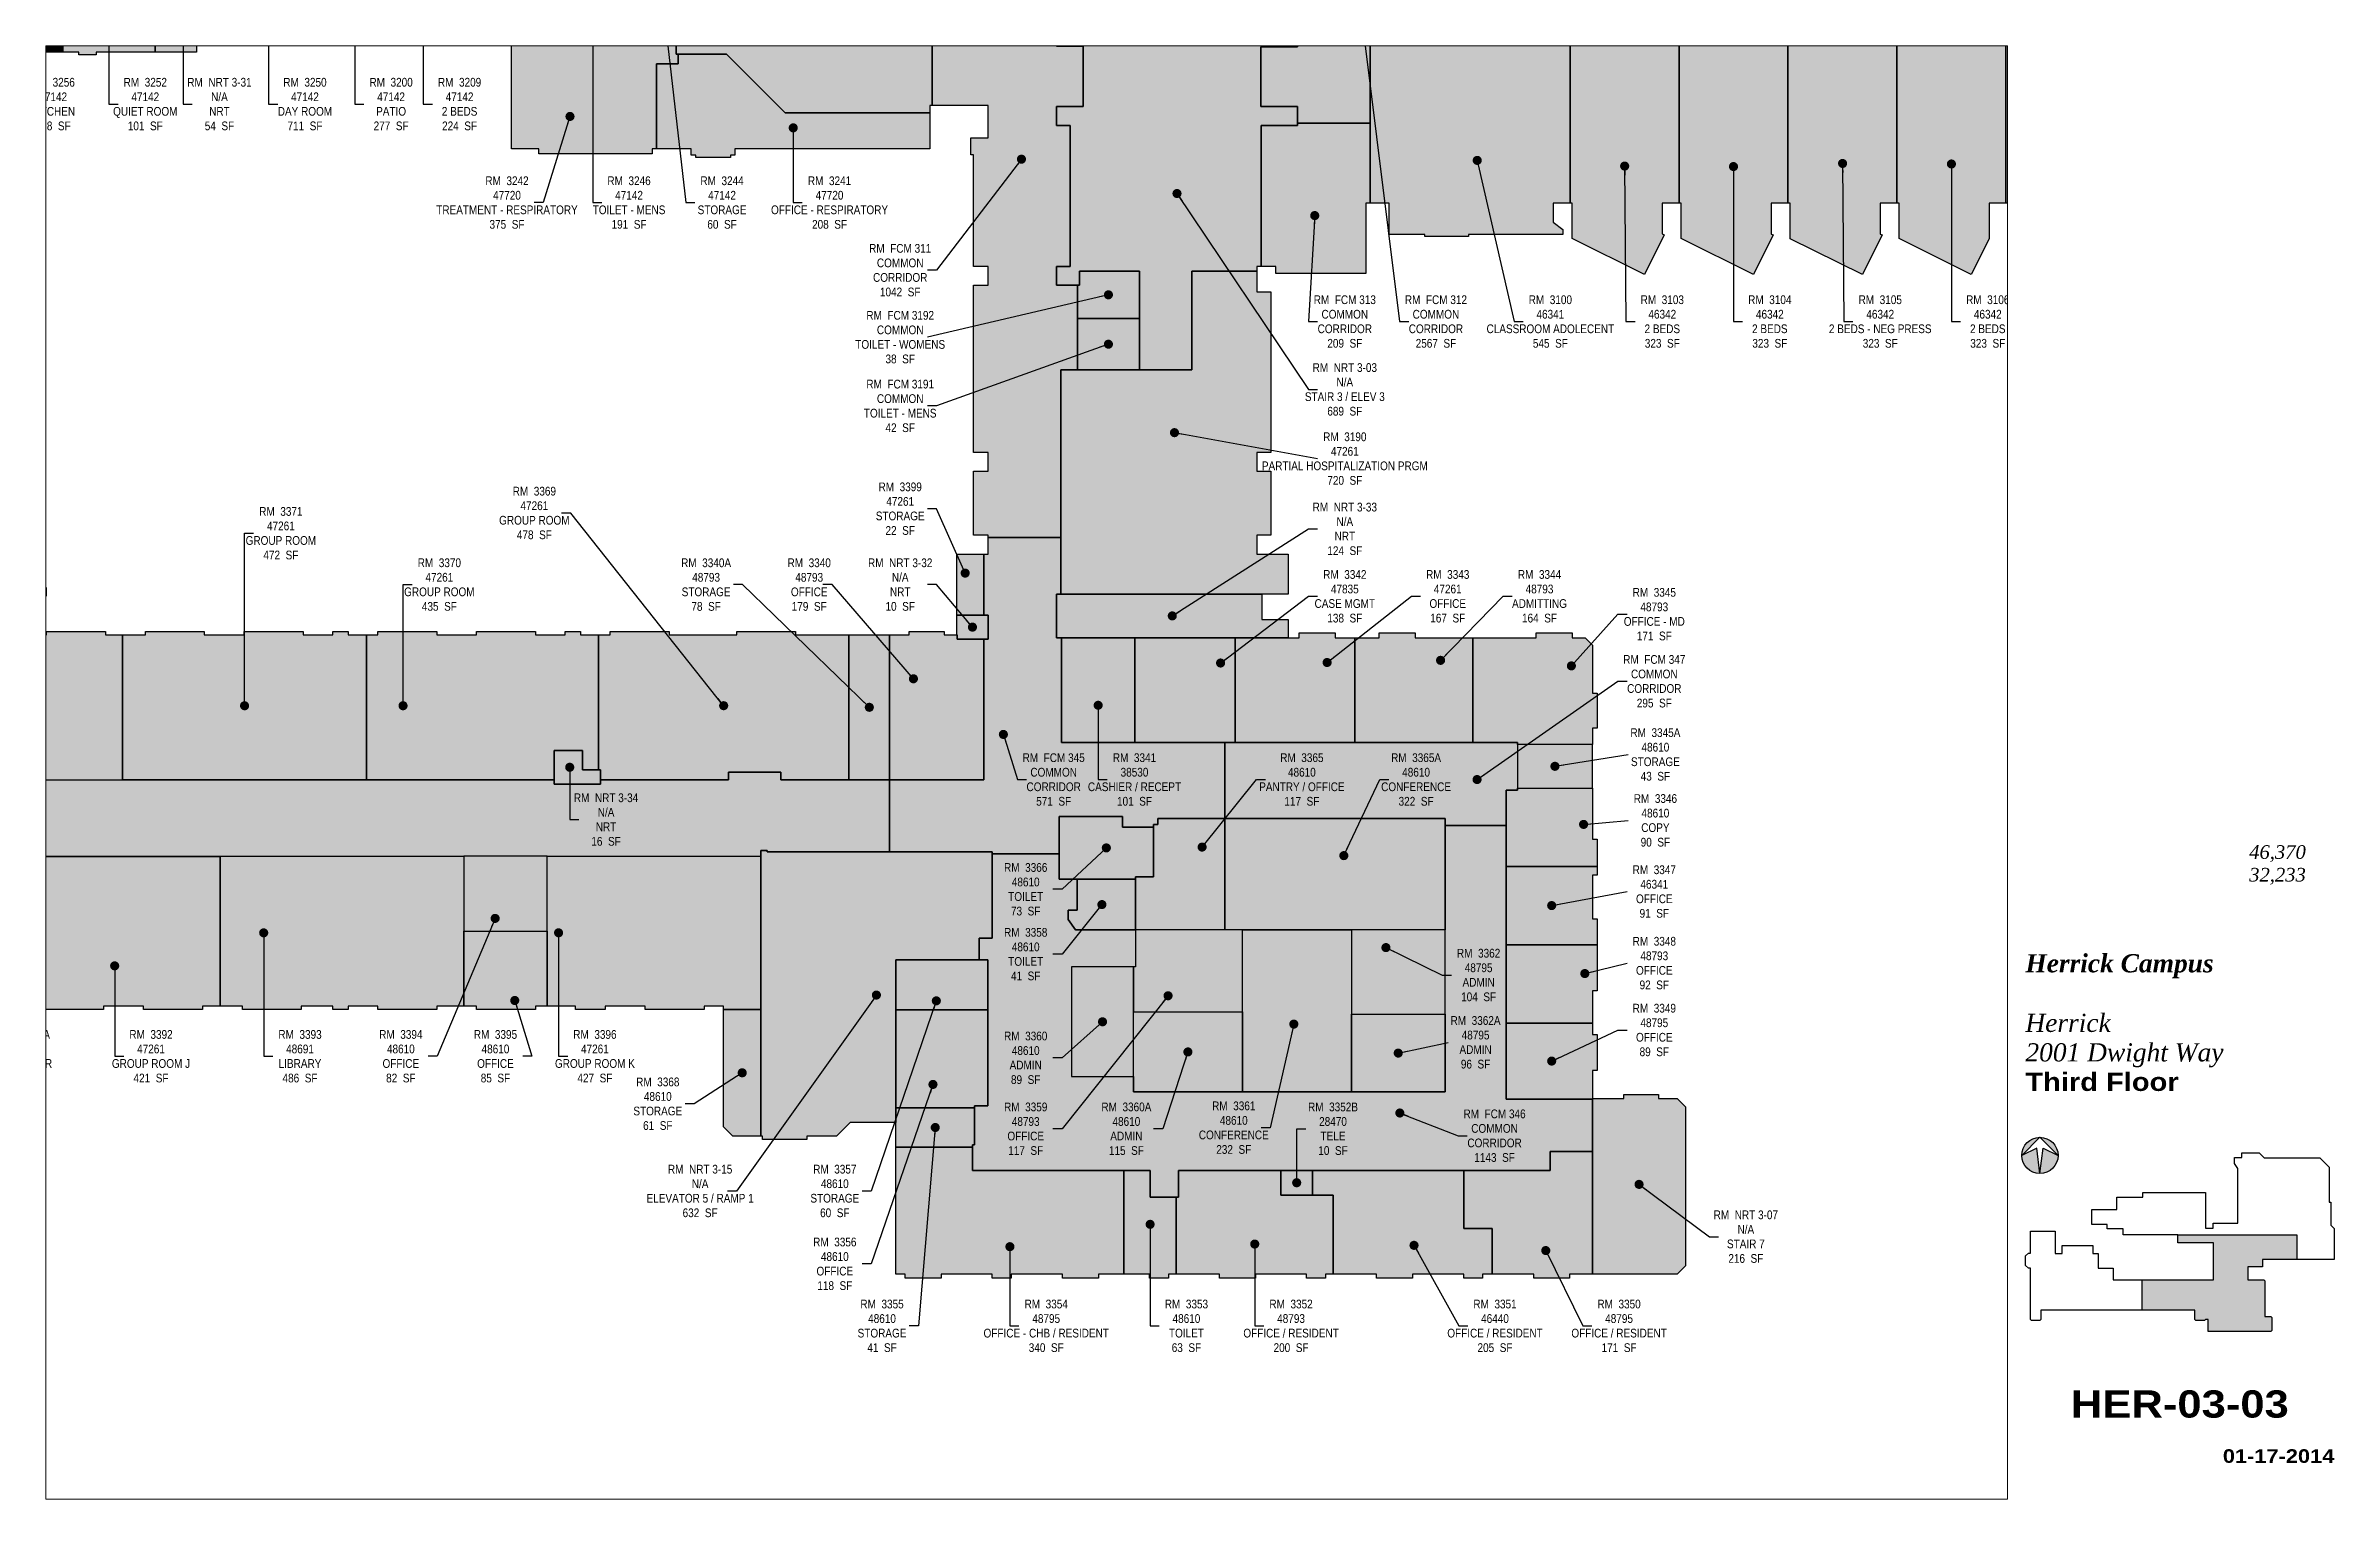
# Paper-space layout '03' of a CAD drawing. Header units: inches. Extents: x 0.9 to 16.7, y 0.5 to 10.5.
# The model-space entities are those that its viewports show. They can reach past a viewport. Long polylines and large blocks are cut down to what shows.
import ezdxf
from ezdxf.enums import TextEntityAlignment as Align

# ---------------------------------------------------------------- set-up
doc = ezdxf.new("R2010")
doc.units = ezdxf.units.IN
doc.header["$LTSCALE"] = 48
doc.header["$MEASUREMENT"] = 0
for name, color, linetype in [('0-LABEL', 3, 'Continuous'), ('1-NRT', 200, 'Continuous'), ('1-NRT-PTN', 253, 'Continuous'), ('3-FCM', 190, 'Continuous'), ('3-FCM-PTN', 9, 'Continuous'), ('4-OCC', 6, 'Continuous'), ('4-OCC-PTN', 95, 'Continuous'), ('T-5', 5, 'Continuous'), ('T-8', 8, 'Continuous')]:
    doc.layers.add(name, color=color, linetype=linetype)
doc.layers.add('T-VWPRT', color=1, linetype='Continuous', plot=False)
doc.styles.add('ArialB', font='')
doc.styles.add('ArialN', font='ARIALN.TTF')
doc.styles.add('TimesI', font='timesi.ttf')
doc.styles.add('TimesIB', font='timesbi.ttf')
doc.styles.get('ArialB').set_extended_font_data('Arial Black')
doc.dimstyles.new('AB-200', dxfattribs={"dimscale": 200, "dimtxt": 0.070312, "dimasz": 0.0625, "dimexe": 0.0625, "dimexo": 0.125, "dimgap": 0.1875, "dimtad": 0, "dimdec": 4, "dimrnd": 0.0625, "dimzin": 0, "dimdsep": 46, "dimlunit": 4, "dimtxsty": 'ArialN', "dimblk": 'ARCHTICK', "dimcen": 0.0625, "dimclrd": 256, "dimclre": 256, "dimclrt": 256, "dimadec": 0, "dimazin": 0, "dimtfac": 1, "dimtdec": 4, "dimtofl": 0, "dimtmove": 2, "dimatfit": 3, "dimldrblk": 'DOT', "dimfxl": 0, "dimfrac": 2, "dimtolj": 1, "dimtzin": 0, "dimlwd": -1, "dimlwe": -1, "dimarcsym": 0})

psp = doc.layouts.new('03')

msp = doc.modelspace()

# ---------------------------------------------------------------- texts
at = {"layer": '0-LABEL', "char_height": 12, "attachment_point": 5, "style": 'ArialN'}
for s, insert in [('RM  3256\\P47142\\PKITCHEN\\P158  SF', (1953.62786, 1429.20933)), ('RM  3252\\P47142\\PQUIET ROOM\\P101  SF', (2080.37786, 1429.20933)), ('RM  NRT 3-31\\PN/A\\PNRT\\P54  SF', (2182.48628, 1429.20933)), ('RM  3250\\P47142\\PDAY ROOM\\P711  SF', (2300.16884, 1429.20933)), ('RM  3200\\P47142\\PPATIO\\P277  SF', (2418.75, 1429.20933)), ('RM  3209\\P47142\\P2 BEDS\\P224  SF', (2513, 1429.20933)), ('RM  3242\\P47720\\PTREATMENT - RESPIRATORY\\P375  SF', (2578.26459, 1293.70987)), ('RM  3246\\P47142\\PTOILET - MENS\\P191  SF', (2746.25, 1293.70987)), ('RM  3244\\P47142\\PSTORAGE\\P60  SF', (2874.28985, 1293.70987)), ('RM  3241\\P47720\\POFFICE - RESPIRATORY\\P208  SF', (3022.25, 1293.70987)), ('RM  FCM 311\\PCOMMON\\PCORRIDOR\\P1042  SF', (3119.5, 1200.65561)), ('RM  FCM 313\\PCOMMON\\PCORRIDOR\\P209  SF', (3731.5, 1130)), ('RM  FCM 312\\PCOMMON\\PCORRIDOR\\P2567  SF', (3856.92425, 1130)), ('RM  3100\\P46341\\PCLASSROOM ADOLECENT\\P545  SF', (4014.42339, 1130)), ('RM  3103\\P46342\\P2 BEDS\\P323  SF', (4168.5, 1130)), ('RM  3104\\P46342\\P2 BEDS\\P323  SF', (4316.5, 1130)), ('RM  3105\\P46342\\P2 BEDS - NEG PRESS\\P323  SF', (4468.5, 1130)), ('RM  3106\\P46342\\P2 BEDS\\P323  SF', (4616.5, 1130)), ('RM  FCM 3192\\PCOMMON\\PTOILET - WOMENS\\P38  SF', (3119.5, 1108.49726)), ('RM  NRT 3-03\\PN/A\\PSTAIR 3 / ELEV 3\\P689  SF', (3731.5, 1036.5953)), ('RM  FCM 3191\\PCOMMON\\PTOILET - MENS\\P42  SF', (3119.5, 1013.8864)), ('RM  3190\\P47261\\PPARTIAL HOSPITALIZATION PRGM\\P720  SF', (3731.5, 941.40017)), ('RM  3369\\P47261\\PGROUP ROOM\\P478  SF', (2615.91865, 866.52439)), ('RM  3399\\P47261\\PSTORAGE\\P22  SF', (3119.5, 872.45872)), ('RM  3371\\P47261\\PGROUP ROOM\\P472  SF', (2267.02939, 838.69253)), ('RM  NRT 3-33\\PN/A\\PNRT\\P124  SF', (3731.5, 844.66613)), ('RM  3372\\P47261\\PGROUP ROOM\\P683  SF', (1897.84287, 768)), ('RM  3370\\P47261\\PGROUP ROOM\\P435  SF', (2485.16688, 768.05204)), ('RM  3340A\\P48793\\PSTORAGE\\P78  SF', (2852.32723, 768)), ('RM  3340\\P48793\\POFFICE\\P179  SF', (2994.26352, 768)), ('RM  NRT 3-32\\PN/A\\PNRT\\P10  SF', (3119.5, 768)), ('RM  3342\\P47835\\PCASE MGMT\\P138  SF', (3731.5, 751.92641)), ('RM  3343\\P47261\\POFFICE\\P167  SF', (3873.17641, 751.92641)), ('RM  3344\\P48793\\PADMITTING\\P164  SF', (3999.49061, 751.92641)), ('RM  3345\\P48793\\POFFICE - MD\\P171  SF', (4157.5, 727.31545)), ('RM  FCM 347\\PCOMMON\\PCORRIDOR\\P295  SF', (4157.5, 634.99269)), ('RM  3345A\\P48610\\PSTORAGE\\P43  SF', (4159, 534.25)), ('RM  FCM 345\\PCOMMON\\PCORRIDOR\\P571  SF', (3330.74395, 499.80307)), ('RM  3341\\P38530\\PCASHIER / RECEPT\\P101  SF', (3442, 499.80307)), ('RM  3365\\P48610\\PPANTRY / OFFICE\\P117  SF', (3672.39012, 499.80307)), ('RM  3365A\\P48610\\PCONFERENCE\\P322  SF', (3829.59417, 499.80307)), ('RM  NRT 3-34\\PN/A\\PNRT\\P16  SF', (2714.61988, 444.68208)), ('RM  3346\\P48610\\PCOPY\\P90  SF', (4159, 443.5649)), ('RM  3366\\P48610\\PTOILET\\P73  SF', (3292.25, 348.7638)), ('RM  3347\\P46341\\POFFICE\\P91  SF', (4157.5, 345.625)), ('RM  3358\\P48610\\PTOILET\\P41  SF', (3292.25, 259.4688)), ('RM  3362\\P48795\\PADMIN\\P104  SF', (3915.67658, 230.74847)), ('RM  3348\\P48793\\POFFICE\\P92  SF', (4157.5, 247.15167)), ('RM  3349\\P48795\\POFFICE\\P89  SF', (4157.5, 155.08841)), ('RM  3362A\\P48795\\PADMIN\\P96  SF', (3911.47353, 138.15042)), ('RM  3990A\\P47261\\PCORRIDOR\\P77  SF', (1914.79787, 119)), ('RM  3392\\P47261\\PGROUP ROOM J\\P421  SF', (2088.25, 119)), ('RM  3393\\P48691\\PLIBRARY\\P486  SF', (2293.36609, 119)), ('RM  3394\\P48610\\POFFICE\\P82  SF', (2432.14783, 119)), ('RM  3395\\P48610\\POFFICE\\P85  SF', (2562.37778, 119)), ('RM  3396\\P47261\\PGROUP ROOM K\\P427  SF', (2699.27897, 119)), ('RM  3360\\P48610\\PADMIN\\P89  SF', (3292.25, 116.81155)), ('RM  3368\\P48610\\PSTORAGE\\P61  SF', (2785.82437, 53.61079)), ('RM  3359\\P48793\\POFFICE\\P117  SF', (3292.25, 19.20299)), ('RM  3360A\\P48610\\PADMIN\\P115  SF', (3430.83029, 19.20299)), ('RM  3361\\P48610\\PCONFERENCE\\P232  SF', (3578.64186, 20.70299)), ('RM  3352B\\P28470\\PTELE\\P10  SF', (3715.25, 19.20299)), ('RM  FCM 346\\PCOMMON\\PCORRIDOR\\P1143  SF', (3937.61464, 9.6663)), ('RM  NRT 3-15\\PN/A\\PELEVATOR 5 / RAMP 1\\P632  SF', (2844.09535, -66.41912)), ('RM  3357\\P48610\\PSTORAGE\\P60  SF', (3029.5, -66.41912)), ('RM  NRT 3-07\\PN/A\\PSTAIR 7\\P216  SF', (4283.5, -129.25)), ('RM  3356\\P48610\\POFFICE\\P118  SF', (3029.5, -166.67147)), ('RM  3355\\P48610\\PSTORAGE\\P41  SF', (3094.48688, -252)), ('RM  3354\\P48795\\POFFICE - CHB / RESIDENT\\P340  SF', (3320.5, -252)), ('RM  3353\\P48610\\PTOILET\\P63  SF', (3513.5, -252)), ('RM  3352\\P48793\\POFFICE / RESIDENT\\P200  SF', (3657.5, -252)), ('RM  3351\\P46440\\POFFICE / RESIDENT\\P205  SF', (3938.22469, -252)), ('RM  3350\\P48795\\POFFICE / RESIDENT\\P171  SF', (4109.00306, -252))]:
    msp.add_mtext(s, dxfattribs=dict(at, insert=insert))

# ---------------------------------------------------------------- blocks, each defined once
blk = doc.blocks.new('n-arrow')
h = blk.add_hatch(color=256)
h.paths.add_polyline_path([(0, 0.125), (0.125, 0, 0.414214)])
h.paths.add_polyline_path([(0, 0.125, 0.414214), (-0.125, 0), (0.051, 0.022)])
h = blk.add_hatch(color=256)
h.paths.add_polyline_path([(0.051, -0.022), (-0.125, 0, 0.414214), (0, -0.125)])
h.paths.add_polyline_path([(0.125, 0), (0, -0.125, 0.414214)])
for p, q in [((-0.125, 0), (0.051, 0.022)), ((-0.125, 0), (0.051, -0.022)), ((0, 0.125), (0.125, 0)), ((0.051, 0.022), (0, 0.125)), ((0, -0.125), (0.125, 0)), ((0.051, -0.022), (0, -0.125))]:
    blk.add_line(p, q)
blk.add_circle((0, 0), 0.125)
blk = doc.blocks.new('AB-TB-text')
for tag, style, p in [('GROSS', 'TimesI', (1.93, 4.406)), ('USEABLE', 'TimesI', (1.93, 4.25)), ('DATE', 'ArialB', (2.125, 0.25))]:
    blk.add_attdef(tag, text='', height=0.0938, dxfattribs=dict(style=style)).set_placement(p, align=Align.RIGHT)
for tag, style, p in [('CAMPUS', 'TimesIB', (0, 3.75)), ('PAVILION', 'TimesI', (0, 3.547)), ('BUILDING', 'TimesI', (0, 3.34)), ('STREET', 'TimesI', (0, 3.137)), ('FLOOR', 'ArialB', (0, 2.934))]:
    blk.add_attdef(tag, text='', height=0.125, dxfattribs=dict(style=style)).set_placement(p, align=Align.TOP_LEFT)
at = {"style": 'ArialB'}
blk.add_attdef('DWG#', text='', height=0.188, dxfattribs=at).set_placement((1.062, 0.749), align=Align.TOP_CENTER)
blk = doc.blocks.new('_ArchTick')
at = {"const_width": 0.15}
blk.add_lwpolyline([(-0.5, -0.5), (0.5, 0.5)], dxfattribs=at)
blk = doc.blocks.new('_Dot')
at = {"lineweight": -2}
blk.add_line((-0.5, 0), (-1, 0), dxfattribs=at)
at = {"const_width": 0.5}
blk.add_lwpolyline([(-0.25, 0, 1), (0.25, 0, 1)], format="xyb", close=True, dxfattribs=at)

# ---------------------------------------------------------------- hatches: boundary and pattern name
at = {"layer": '1-NRT-PTN'}
for points in [[(2094, 1500.5), (2094, 1616.96908), (2170.97256, 1616.96908), (2170.97256, 1602), (2160, 1602), (2160, 1515), (2151, 1515), (2151, 1500.5)], [(3616.5, 1400), (3616.5, 1206), (3610.5, 1206), (3610.5, 1199.28465), (3520.73572, 1199.28465), (3520.73572, 1063.375), (3448.73572, 1063.375), (3448.73572, 1199.28465), (3366.49586, 1199.28465), (3366.49586, 1180), (3334.5, 1180), (3334.5, 1206), (3353.5, 1206), (3353.5, 1400), (3334.5, 1400), (3334.5, 1426), (3371.5, 1426), (3371.5, 1509), (3334.5, 1509), (3334.5, 1549), (3360.5, 1549), (3360.5, 1515), (3544.5, 1515), (3544.5, 1548), (3666.5, 1548), (3666.5, 1508), (3615.968, 1508), (3615.968, 1426), (3666.5, 1426), (3666.5, 1400)], [(3197.5, 726), (3240.5, 726), (3240.5, 693), (3198, 693), (3198, 699), (3197.5, 699)], [(3653.5, 695), (3334.5, 695), (3334.5, 755), (3617.5, 755), (3617.5, 720), (3653.5, 720)], [(2643.01448, 493.36415), (2643, 540), (2682, 540), (2682, 513), (2707, 513), (2707, 493.38161)], [(3044.5, 400.5), (3246, 400.5), (3246, 281.5), (3228, 281.5), (3228, 251.5), (3113.5, 251.5), (3113.5, 28), (3050.77208, 28), (3031.77208, 9), (2991.02687, 9), (2991.02687, 4.5), (2930.02687, 4.5), (2930.02687, 9), (2927.5, 9), (2927.48931, 402), (2936.5, 402), (2936.5, 400.5)], [(4072.5, -181), (4072.5, 61), (4115.5, 61), (4115.5, 66.5), (4163.5, 66.5), (4163.5, 61), (4188.94365, 61), (4200.5, 49.44365), (4200.5, -169.44365), (4188.94365, -181)]]:
    msp.add_hatch(color=256, dxfattribs=at).paths.add_polyline_path(points)
at = {"layer": '3-FCM-PTN'}
for points in [[(3766.5, 1403), (3666.5, 1403), (3666.5, 1426), (3615.968, 1426), (3615.968, 1508), (3666.5, 1508), (3666.5, 1548), (3613.73572, 1548), (3613.73572, 1646.17644), (3640.5, 1646.17644), (3640.5, 1652.17644), (3915.5, 1652), (3915.5, 2785), (3921.5, 2785), (3921.5, 2916), (3987.01472, 2916), (4039.34269, 2863.67203), (4009.67066, 2834), (4009.67066, 2748), (4015.67066, 2748), (4015.67066, 2536), (4261.73572, 2536), (4261.73572, 2430), (4161.5, 2430), (4161.5, 2442), (4009.67066, 2442), (4009.67066, 2370), (4012.67066, 2370), (4012.70319, 2271), (4015.67066, 2271), (4015.67066, 2226), (4009.67066, 2226), (4009.67066, 2142), (4015.67066, 2142), (4015.67066, 1910), (4009.67066, 1910), (4009.67066, 1833), (4015.67066, 1833), (4015.67066, 1646), (4234.73572, 1646), (4234.73572, 1640), (4324.73572, 1640), (4324.73572, 1646), (4504.73572, 1646), (4504.73572, 1640), (4594.73572, 1640), (4594.73572, 1646), (4786.73572, 1646), (4786.73572, 1640), (4810.73572, 1640), (4810.73572, 1788), (4804.73572, 1788), (4804.73572, 1848), (4804.73572, 1896), (4915.5, 1896), (4915.5, 1656), (5134.5, 1656), (5134.5, 1650), (5207.5, 1650), (5228.25653, 1671.74494), (5286.5, 1616.14889), (5286.5, 1548), (5158.5, 1548), (5158.5, 1542), (3766.5, 1542)], [(3163.5, 1524.3241), (3163.5, 1427.16877), (3160.5, 1427.16877), (3160.5, 1417.16877), (2961, 1417.16877), (2880.38983, 1497.77894), (2811, 1497.77894), (2811, 1803), (2790, 1803), (2790, 1836), (2745, 1836), (2745, 1917), (2694, 1917), (2694, 1914), (2607, 1914), (2607, 1917), (2547, 1917), (2547, 1914), (2165.93203, 1914), (2165.93203, 1917), (2097, 1917), (2097, 1914), (1969.86592, 1914), (1969.86592, 1833), (1994.93, 1833), (1995, 1782), (1969.87389, 1782), (1969.87389, 1680.5), (1674, 1680.5), (1674, 1704), (1677, 1704), (1677, 1782.5), (1876.5, 1782.5), (1876.5, 1932), (1856.5, 1932), (1856.5, 1936.49498), (1850.5, 1936.49498), (1850.5, 2011.5), (1899, 2011.5), (1899, 2017.5), (1958.58244, 2017.5), (1958.58244, 2014.5), (2003.20176, 2014.5), (2003.20176, 2013), (2026.77962, 2013), (2026.77962, 2016), (2751, 2016), (2751, 2040), (2766, 2040), (2766, 2052), (2778, 2052), (2790, 2040), (2865, 2040), (2865, 2016), (2910.5, 2016.14388), (2910.5, 1994.71625), (3037.77962, 1994.71625), (3037.77962, 1992.25502), (3046.13981, 1992.25502), (3046.13981, 1950.25502), (3037.77962, 1950.25502), (3037.77962, 1934.9867), (2916, 1934.9867), (2916, 1665), (2913, 1665), (2913, 1597.70249), (2982, 1597.77019), (2982, 1601.0198), (3037.71544, 1601.0198), (3037.77962, 1594.5), (3044.49837, 1594.5), (3044.49837, 1534.3241), (3160.5, 1534.3241), (3160.5, 1524.3241)], [(3613.73572, 1646.17644), (3613.73572, 1548), (3544.5, 1548), (3544.5, 1515), (3360.5, 1515), (3360.5, 1549), (3334.5, 1549), (3334.5, 1509), (3371.5, 1509), (3371.5, 1426), (3334.5, 1426), (3334.5, 1400), (3353.5, 1400), (3353.5, 1206), (3334.5, 1206), (3334.5, 1180), (3363.49586, 1180), (3363.49586, 1063.375), (3340.5, 1063.375), (3340.5, 833), (3240.5, 833), (3240.5, 836), (3220.5, 836), (3220.5, 924), (3240.5, 924), (3240.5, 950), (3220.5, 950), (3220.5, 1180), (3240.5, 1180), (3240.5, 1206), (3220.5, 1206), (3220.5, 1359.5), (3216.73572, 1359.5), (3216.73572, 1382.95943), (3240.5, 1382.95943), (3240.5, 1427.16877), (3163.5, 1427.16877), (3163.5, 1524.3241), (3192.5, 1524.3241), (3192.5, 1646), (3240.5, 1646), (3240.5, 1665), (3334.5, 1665), (3334.5, 1646), (3360.5, 1646), (3360.5, 1665), (3552, 1665), (3552, 1646.17644)], [(3616.5, 1206), (3616.5, 1400), (3666.5, 1400), (3666.5, 1403), (3766.5, 1403), (3766.5, 1293), (3760.5, 1293), (3760.5, 1196), (3636.5, 1196), (3636.5, 1206)], [(3448.73572, 1134.32982), (3363.49586, 1134.32982), (3363.49586, 1180), (3366.49586, 1180), (3366.49586, 1199.28465), (3448.73572, 1199.28465)], [(3448.73572, 1063.375), (3363.49586, 1063.375), (3363.49586, 1134.32982), (3448.73572, 1134.32982)], [(3240.5, 833), (3340.5, 833), (3340.5, 755), (3334.5, 755), (3334.5, 695), (3341.5, 695), (3341.5, 551), (3566.5, 551), (3566.5, 446), (3474, 446), (3474, 438), (3468, 438), (3468, 434.5), (3425.5, 434.5), (3425.5, 449), (3338.5, 449), (3338.5, 397.5), (3246, 397.5), (3246, 400.5), (3105, 400.5), (3105, 499.38161), (3234.5, 499.38161), (3234.5, 693), (3240.5, 693), (3240.5, 726), (3234.5, 726), (3234.5, 810), (3240.5, 810)], [(3105, 499.38161), (3105, 400.5), (2936.5, 400.5), (2936.5, 402), (2927.5, 402), (2927.5, 394.34425), (1187.5, 393.83274), (1187.5, 383), (1133.5, 383), (1133.5, 393.83029), (738, 393.73817), (738, 383), (672, 383), (672, 393.62015), (228, 393.62015), (228, 384.55162), (162, 384.55162), (162, 498.5), (324, 498.5), (324, 503), (405, 503), (405, 498.5), (417, 498.5), (417, 492.72008), (453, 492.72008), (453, 498.72008), (498, 498.72008), (498, 492.72008), (546, 492.72008), (546, 498.72008), (672, 498.72008), (672, 513), (744, 513), (744, 498.77411), (837, 498.77411), (837, 510), (876, 510), (876, 498.78276), (1141, 499.00008), (1141, 493.00008), (1308.5, 493.00008), (1308.5, 658), (1442.5, 658), (1442.5, 630), (1452, 630), (1452, 588), (1436.5, 588), (1436.5, 499.00008), (2643.01448, 499.36415), (2643.01448, 493.36415), (2707, 493.38161), (2707, 499.38161), (2883, 499.38161), (2883, 510), (2955, 510), (2955, 499.38161)], [(3566.5, 551), (3969, 551), (3969, 485), (3953.5, 485), (3953.5, 436.51345), (3869.5, 436.51345), (3869.5, 446), (3566.5, 446)], [(3246, 397.5), (3338.5, 397.5), (3338.5, 362.5), (3363, 362.5), (3363, 320), (3350.75, 320), (3350.75, 307), (3360.75, 293), (3443.5, 293), (3443.5, 242), (3355.5, 242), (3355.5, 91), (3440.5, 91), (3440.5, 70), (3869.5, 70), (3869.5, 436.51345), (3953.5, 436.51345), (3953.5, 60), (4072.5, 60), (4072.5, -12), (4014, -12), (4014, -38), (3502.5, -38), (3502.5, -75), (3463.5, -75), (3463.5, -38), (3219, -38), (3219, -3), (3222, -3), (3222, 51), (3240, 51), (3240, 251.5), (3228, 251.5), (3228, 281.5), (3246, 281.5)]]:
    msp.add_hatch(color=256, dxfattribs=at).paths.add_polyline_path(points)
at = {"layer": '4-OCC-PTN'}
h = msp.add_hatch(color=52, dxfattribs=at)
h.dxf.hatch_style = 1
h.paths.add_polyline_path([(1966.75572, 1500.5), (1840.5, 1500.5), (1840.5, 1680.5), (1966.75572, 1680.5)])
h = msp.add_hatch(color=52, dxfattribs=at)
h.dxf.hatch_style = 1
h.paths.add_polyline_path([(1966.75572, 1500.5), (1966.75572, 1613.98454), (2094, 1613.98454), (2094, 1500.5), (2013, 1500.5), (2013, 1497), (1989, 1497), (1989, 1500.5)])
h = msp.add_hatch(color=52, dxfattribs=at)
h.dxf.hatch_style = 1
h.paths.add_polyline_path([(2170.97256, 1605), (2214, 1605), (2214, 1609.48454), (2217, 1609.48454), (2217, 1608), (2256, 1608), (2256, 1609.48454), (2286, 1609.48454), (2286, 1608), (2373, 1608), (2373, 1609.5), (2445, 1609.5), (2445, 1608), (2528, 1608), (2528, 1609.46908), (2547, 1609.48291), (2547, 1602), (2570.5, 1602), (2570.5, 1611), (2577.5, 1611), (2577.5, 1515), (2564.5, 1515), (2564.5, 1512), (2166, 1512), (2166, 1515), (2160, 1515), (2160, 1602), (2170.97256, 1602)])
for color, points in [(33, [(2577.5, 1515), (2577.5, 1611), (2748, 1611), (2748, 1614), (2811, 1614), (2811, 1497.77894), (2814, 1497.77894), (2814, 1484.53098), (2784, 1484.53098), (2784, 1367.5), (2778.24147, 1367.5), (2778.24147, 1360.83172), (2622.07465, 1360.83172), (2622, 1367.64835), (2584.5, 1367.64835), (2584.5, 1515)]), (163, [(3766.5, 1542), (4041.5, 1542), (4041.5, 1293), (4018.5, 1293), (4018.5, 1267), (4031.5, 1256.5076), (4031.5, 1250), (3901.73572, 1250), (3901.73572, 1247), (3841.73572, 1247), (3841.73572, 1250), (3792.5, 1250), (3792.5, 1293), (3766.5, 1293)]), (245, [(4041.5, 1293), (4041.5, 1542), (4191.5, 1542), (4191.5, 1293), (4168.5, 1293), (4168.5, 1250.71992), (4171.09094, 1249.19319), (4143.87406, 1194.64062), (4044.5, 1244.21944), (4044.5, 1293)]), (245, [(4191.5, 1293), (4191.5, 1542), (4341.5, 1542), (4341.5, 1293), (4318.5, 1293), (4318.5, 1250.48584), (4321.09094, 1249.19319), (4293.87406, 1194.64062), (4194.5, 1244.21944), (4194.5, 1293)]), (245, [(4341.5, 1293), (4341.5, 1542), (4491.5, 1542), (4491.5, 1293), (4468.5, 1293), (4468.5, 1250.48584), (4471.09094, 1249.19319), (4443.87406, 1194.64062), (4344.5, 1244), (4344.5, 1293)]), (245, [(4491.5, 1293), (4491.5, 1542), (4641.5, 1542), (4641.5, 1293), (4618.5, 1293), (4618.5, 1244), (4593.87406, 1194.64062), (4494.5, 1244.21944), (4494.5, 1293)]), (245, [(4641.5, 1293), (4641.5, 1542), (4761.5, 1542), (4761.5, 1293), (4738.5, 1293), (4738.5, 1267), (4751.5, 1257), (4751.5, 1247), (4692.48711, 1247), (4692.48711, 1257), (4644.5, 1293)]), (33, [(2784, 1367.5), (2784, 1484.53098), (2814, 1484.53098), (2814, 1497.77894), (2880.38983, 1497.77894), (2961, 1417.16877), (3160.5, 1417.16877), (3160.5, 1367.5), (2892, 1367.5), (2892, 1359), (2886, 1359), (2886, 1356), (2838, 1356), (2838, 1359), (2832, 1359), (2832, 1367.5)]), (131, [(3653.5, 755), (3340.5, 755), (3340.5, 1063.375), (3520.73572, 1063.375), (3520.73572, 1199.28465), (3610.5, 1199.28465), (3610.5, 1171), (3629.5, 1171), (3629.5, 950), (3610.5, 950), (3610.5, 924), (3629.5, 924), (3629.5, 836), (3610.5, 836), (3610.5, 810), (3653.5, 810)]), (131, [(3197.5, 810), (3234.5, 810), (3234.5, 726), (3197.5, 726)]), (131, [(1563.05129, 499.03827), (1563, 669), (1566, 669), (1566, 699), (1571, 699), (1571, 703.5), (1632, 703.5), (1632, 699), (1672, 699), (1672, 703.5), (1733, 703.5), (1733, 699), (1808.5, 699), (1808.5, 703.5), (1889.5, 703.5), (1889.5, 699), (1944.5, 699), (1944.5, 703.5), (2025.5, 703.5), (2025.5, 699.00368), (2049, 699.00368), (2049, 499.19109)]), (131, [(2385.05878, 499.289), (2385.0006, 699), (2400.5, 699), (2400.5, 703.5), (2481.5, 703.5), (2481.5, 699), (2536.5, 699), (2536.5, 703.5), (2617.5, 703.5), (2617.5, 699), (2658.5, 699), (2658.5, 703.5), (2679.5, 703.5), (2679.5, 699), (2704, 699), (2704, 513), (2682, 513), (2682, 540), (2643, 539.9861), (2643.01448, 499.36415)]), (24, [(3105, 499.38161), (3049, 499.38161), (3049, 699), (3105, 699)]), (24, [(3105, 499.38161), (3105, 699), (3132, 699), (3132, 703.5), (3180, 703.5), (3180, 699), (3198, 699), (3198, 693), (3234.5, 693), (3234.5, 499.38161)]), (65, [(3341.5, 695), (3442.5, 695), (3442.5, 551), (3341.5, 551)]), (241, [(3442.5, 551), (3442.5, 695), (3580.5, 695), (3580.5, 551), (3577.5, 551), (3569.5, 551)]), (131, [(3745.5, 551), (3580.5, 551), (3580.5, 695), (3668.75, 695), (3668.75, 701.5), (3718.25, 701.5), (3718.25, 695), (3745.5, 695)]), (24, [(3745.5, 551), (3745.5, 695), (3778.75, 695), (3778.75, 701.5), (3828.25, 701.5), (3828.25, 695), (3907.5, 695), (3907.5, 551)]), (24, [(3907.5, 551), (3907.5, 695), (3994.75, 695), (3994.75, 701.5), (4044.25, 701.5), (4044.25, 695), (4062.11522, 695), (4072.5, 684.61522), (4072.5, 618.625), (4079, 618.625), (4079, 570.625), (4072.5, 570.625), (4072.5, 548), (3969, 548), (3969, 551)]), (31, [(3969, 488), (4072.5, 488), (4072.5, 548), (3969, 548)]), (31, [(3969, 485), (3969, 488), (4072.5, 488), (4072.5, 417.625), (4079, 417.625), (4079, 380.25), (3953.5, 380.25), (3953.5, 485)]), (31, [(3338.5, 362.5), (3338.5, 449), (3425.5, 449), (3425.5, 434.5), (3468, 434.5), (3468, 366), (3443.5, 366), (3443.5, 362.5)]), (31, [(3443.5, 293), (3443.5, 366), (3468, 366), (3468, 438), (3474, 438), (3474, 446), (3566.5, 446), (3566.5, 293)]), (31, [(3566.5, 293), (3566.5, 446), (3569.5, 446), (3576, 446), (3869.5, 446), (3869.5, 442.053), (3869.5, 439.51345), (3869.5, 293)]), (131, [(1893, 183.5), (1893, 394.01544), (2183.5, 394.01544), (2183.5, 188), (2159, 188), (2159, 183.5), (2078, 183.5), (2078, 188), (2023, 188), (2023, 183.5), (1942, 183.5), (1942, 188), (1901, 188), (1901, 183.5)]), (242, [(2183.5, 188), (2183.5, 394.12554), (2519, 394.22416), (2519, 188), (2481.5, 188), (2481.5, 183.5), (2400.5, 183.5), (2400.5, 188), (2359.5, 188), (2359.5, 183.5), (2338.5, 183.5), (2338.5, 188), (2295, 188), (2295, 183.5), (2214, 183.5), (2214, 188)]), (31, [(2633.5, 394.25782), (2519, 394.25782), (2519, 291.14253), (2633.5, 291.14253)]), (131, [(2633.5, 188), (2633.5, 394.25782), (2927.5, 394.34425), (2927.5, 183.5), (2876.5, 183.5), (2876.5, 188), (2849.5, 188), (2849.5, 183.5), (2768.5, 183.5), (2768.5, 188), (2713.5, 188), (2713.5, 183.5), (2672.5, 183.5), (2672.5, 188)]), (163, [(3953.5, 380.25), (4079, 380.25), (4079, 368.125), (4072.5, 368.125), (4072.5, 308.125), (4079, 308.125), (4079, 272.5), (3953.5, 272.5)]), (31, [(3443.5, 293), (3360.75, 293), (3350.75, 307), (3350.75, 320), (3363, 320), (3363, 362.5), (3443.5, 362.5)]), (31, [(2519, 291.14253), (2633.5, 291.14253), (2633.5, 188), (2617.5, 188), (2617.5, 183.5), (2536.5, 183.5), (2536.5, 188), (2519, 188)]), (24, [(3440.5, 180), (3590.5, 180), (3590.5, 293), (3443.5, 293), (3443.5, 242), (3440.5, 242)]), (31, [(3590.5, 180), (3590.5, 293), (3740.5, 293), (3740.5, 70), (3590.5, 70)]), (180, [(3740.5, 176.75), (3869.5, 176.75), (3869.5, 293), (3740.5, 293)]), (24, [(3953.5, 272.5), (4079, 272.5), (4079, 208.875), (4072.5, 208.875), (4072.5, 164.75), (3953.5, 164.75)]), (31, [(3113.5, 251.5), (3240, 251.5), (3240, 183), (3113.5, 183)]), (31, [(3440.5, 242), (3355.5, 242), (3355.5, 91), (3440.5, 91)]), (31, [(2876.5, 183.5), (2927.5, 183.5), (2927.5, 9), (2889.28166, 9), (2876.5, 21.88864)]), (31, [(3113.5, 183), (3240, 183), (3240, 51), (3222, 51), (3222, 48), (3113.5, 48)]), (31, [(3590.5, 70), (3440.5, 70), (3440.5, 180), (3590.5, 180)]), (180, [(3953.5, 164.75), (4072.5, 164.75), (4072.5, 148.875), (4079, 148.875), (4079, 99.375), (4072.5, 99.375), (4072.5, 60), (3953.5, 60)]), (31, [(3113.5, 48), (3222, 48), (3222, -3), (3219, -3), (3219, -6), (3113.5, -6)]), (180, [(3113.5, -6), (3219, -6), (3219, -38), (3427.5, -38), (3427.5, -181), (3392.25, -181), (3392.25, -186.5), (3342.75, -186.5), (3342.75, -181), (3272.4375, -181), (3272.4375, -186.5), (3246.3125, -186.5), (3246.3125, -181), (3176, -181), (3176, -186.5), (3126.5, -186.5), (3126.5, -181), (3113.5, -181)]), (180, [(3934.5, -181), (3934.5, -118), (3895.5, -118), (3895.5, -38), (4014, -38), (4014, -12), (4072.5, -12), (4072.5, -181), (4041, -181), (4041, -186.5), (3991.5, -186.5), (3991.5, -181)]), (31, [(3427.5, -181), (3427.5, -38), (3463.5, -38), (3463.5, -75), (3499.5, -75), (3499.5, -181), (3488.6875, -181), (3488.6875, -186.5), (3462.5625, -186.5), (3462.5625, -181)]), (24, [(3499.5, -181), (3499.5, -75), (3502.5, -75), (3502.5, -38), (3643.5, -38), (3643.5, -72), (3687, -72), (3715.5, -72), (3715.5, -181), (3705, -181), (3705, -186.5), (3678.8125, -186.5), (3678.8125, -181), (3608.5, -181), (3608.5, -186.5), (3559, -186.5), (3559, -181)]), (62, [(3643.5, -38), (3687, -38), (3687, -72), (3643.5, -72)]), (13, [(3715.5, -181), (3715.5, -72), (3687, -72), (3687, -38), (3895.5, -38), (3895.5, -118), (3934.5, -118), (3934.5, -181), (3921.1875, -181), (3921.1875, -186.5), (3895.3125, -186.5), (3895.3125, -181), (3824.75, -181), (3824.75, -186.5), (3775.25, -186.5), (3775.25, -181)])]:
    msp.add_hatch(color=color, dxfattribs=at).paths.add_polyline_path(points)
h = msp.add_hatch(color=131, dxfattribs=at)
h.dxf.hatch_style = 1
h.paths.add_polyline_path([(2049, 499.19109), (2049, 699.00368), (2080.5, 699.00368), (2080.5, 703.5), (2161.5, 703.5), (2161.5, 699), (2216.5, 699), (2216.5, 703.5), (2297.5, 703.5), (2297.5, 699), (2338.5, 699), (2338.5, 703.5), (2359.5, 703.5), (2359.5, 699), (2385.0006, 699), (2385.05878, 499.289)])
h = msp.add_hatch(color=131, dxfattribs=at)
h.dxf.hatch_style = 1
h.paths.add_polyline_path([(3049, 699), (3049, 499.38161), (2955, 499.38161), (2955, 510), (2883, 510), (2883, 499.38161), (2707, 499.38161), (2707, 513), (2704, 513), (2704, 699), (2720.5, 699), (2720.5, 703.5), (2801.5, 703.5), (2801.5, 699), (2894.5, 699), (2894.5, 703.5), (2975.5, 703.5), (2975.5, 699)])
h = msp.add_hatch(color=180, dxfattribs=at)
h.dxf.hatch_style = 1
h.paths.add_polyline_path([(3740.5, 176.75), (3869.5, 176.75), (3869.5, 70), (3740.5, 70)])

# ---------------------------------------------------------------- linework, layer by layer
at = {"layer": '1-NRT'}
for points in [[(2094, 1500.5), (2094, 1616.96908), (2170.97256, 1616.96908), (2170.97256, 1602), (2160, 1602), (2160, 1515), (2151, 1515), (2151, 1500.5)], [(3197.5, 726), (3240.5, 726), (3240.5, 693), (3198, 693), (3198, 699), (3197.5, 699)], [(3653.5, 695), (3334.5, 695), (3334.5, 755), (3617.5, 755), (3617.5, 720), (3653.5, 720)], [(2643.01448, 493.36415), (2643, 540), (2682, 540), (2682, 513), (2707, 513), (2707, 493.38161)], [(3044.5, 400.5), (3246, 400.5), (3246, 281.5), (3228, 281.5), (3228, 251.5), (3113.5, 251.5), (3113.5, 28), (3050.77208, 28), (3031.77208, 9), (2991.02687, 9), (2991.02687, 4.5), (2930.02687, 4.5), (2930.02687, 9), (2927.5, 9), (2927.48931, 402), (2936.5, 402), (2936.5, 400.5)], [(4072.5, -181), (4072.5, 61), (4115.5, 61), (4115.5, 66.5), (4163.5, 66.5), (4163.5, 61), (4188.94365, 61), (4200.5, 49.44365), (4200.5, -169.44365), (4188.94365, -181)]]:
    msp.add_lwpolyline(points, close=True, dxfattribs=at)
for points in [[(3360.5, 1549), (3360.5, 1515), (3544.5, 1515), (3544.5, 1548)], [(3666.5, 1548), (3666.5, 1508), (3615.968, 1508), (3615.968, 1426), (3666.5, 1426), (3666.5, 1400), (3616.5, 1400), (3616.5, 1206), (3610.5, 1206), (3610.5, 1199.28465), (3520.73572, 1199.28465), (3520.73572, 1063.375), (3448.73572, 1063.375), (3448.73572, 1199.28465), (3366.49586, 1199.28465), (3366.49586, 1180), (3334.5, 1180), (3334.5, 1206), (3353.5, 1206), (3353.5, 1400), (3334.5, 1400), (3334.5, 1426), (3371.5, 1426), (3371.5, 1509), (3334.5, 1509), (3334.5, 1549)]]:
    msp.add_lwpolyline(points, dxfattribs=at)
at = {"layer": '3-FCM'}
for points in [[(3766.5, 1542), (3766.5, 1403), (3666.5, 1403), (3666.5, 1426), (3615.968, 1426), (3615.968, 1508), (3666.5, 1508), (3666.5, 1548)], [(3544.5, 1548), (3544.5, 1515), (3360.5, 1515), (3360.5, 1549)], [(3334.5, 1549), (3334.5, 1509), (3371.5, 1509), (3371.5, 1426), (3334.5, 1426), (3334.5, 1400), (3353.5, 1400), (3353.5, 1206), (3334.5, 1206), (3334.5, 1180), (3363.49586, 1180), (3363.49586, 1063.375), (3340.5, 1063.375), (3340.5, 833), (3240.5, 833), (3240.5, 836), (3220.5, 836), (3220.5, 924), (3240.5, 924), (3240.5, 950), (3220.5, 950), (3220.5, 1180), (3240.5, 1180), (3240.5, 1206), (3220.5, 1206), (3220.5, 1359.5), (3216.73572, 1359.5), (3216.73572, 1382.95943), (3240.5, 1382.95943), (3240.5, 1427.16877), (3163.5, 1427.16877), (3163.5, 1524.3241)], [(1436.5, 499.00008), (2643.01448, 499.36415), (2643.01448, 493.36415), (2707, 493.38161), (2707, 499.38161), (2883, 499.38161), (2883, 510), (2955, 510), (2955, 499.38161), (3105, 499.38161), (3105, 400.5), (2936.5, 400.5), (2936.5, 402), (2927.5, 402), (2927.5, 394.34425), (1187.5, 393.83274)]]:
    msp.add_lwpolyline(points, dxfattribs=at)
for points in [[(3616.5, 1206), (3616.5, 1400), (3666.5, 1400), (3666.5, 1403), (3766.5, 1403), (3766.5, 1293), (3760.5, 1293), (3760.5, 1196), (3636.5, 1196), (3636.5, 1206)], [(3448.73572, 1134.32982), (3363.49586, 1134.32982), (3363.49586, 1180), (3366.49586, 1180), (3366.49586, 1199.28465), (3448.73572, 1199.28465)], [(3448.73572, 1063.375), (3363.49586, 1063.375), (3363.49586, 1134.32982), (3448.73572, 1134.32982)], [(3240.5, 833), (3340.5, 833), (3340.5, 755), (3334.5, 755), (3334.5, 695), (3341.5, 695), (3341.5, 551), (3566.5, 551), (3566.5, 446), (3474, 446), (3474, 438), (3468, 438), (3468, 434.5), (3425.5, 434.5), (3425.5, 449), (3338.5, 449), (3338.5, 397.5), (3246, 397.5), (3246, 400.5), (3105, 400.5), (3105, 499.38161), (3234.5, 499.38161), (3234.5, 693), (3240.5, 693), (3240.5, 726), (3234.5, 726), (3234.5, 810), (3240.5, 810)], [(3566.5, 551), (3969, 551), (3969, 485), (3953.5, 485), (3953.5, 436.51345), (3869.5, 436.51345), (3869.5, 446), (3566.5, 446)], [(3246, 397.5), (3338.5, 397.5), (3338.5, 362.5), (3363, 362.5), (3363, 320), (3350.75, 320), (3350.75, 307), (3360.75, 293), (3443.5, 293), (3443.5, 242), (3355.5, 242), (3355.5, 91), (3440.5, 91), (3440.5, 70), (3869.5, 70), (3869.5, 436.51345), (3953.5, 436.51345), (3953.5, 60), (4072.5, 60), (4072.5, -12), (4014, -12), (4014, -38), (3502.5, -38), (3502.5, -75), (3463.5, -75), (3463.5, -38), (3219, -38), (3219, -3), (3222, -3), (3222, 51), (3240, 51), (3240, 251.5), (3228, 251.5), (3228, 281.5), (3246, 281.5)]]:
    msp.add_lwpolyline(points, close=True, dxfattribs=at)
at = {"layer": '4-OCC'}
for points in [[(3163.5, 1524.3241), (3163.5, 1427.16877), (3160.5, 1427.16877), (3160.5, 1417.16877), (2961, 1417.16877), (2880.38983, 1497.77894), (2811, 1497.77894), (2811, 1803)], [(2577.5, 1611), (2577.5, 1515), (2564.5, 1515), (2564.5, 1512), (2166, 1512), (2166, 1515), (2160, 1515), (2160, 1602)], [(3442.5, 551), (3442.5, 695), (3580.5, 695)]]:
    msp.add_lwpolyline(points, dxfattribs=at)
for points in [[(1966.75572, 1500.5), (1840.5, 1500.5), (1840.5, 1680.5), (1966.75572, 1680.5)], [(1966.75572, 1500.5), (1966.75572, 1613.98454), (2094, 1613.98454), (2094, 1500.5), (2013, 1500.5), (2013, 1497), (1989, 1497), (1989, 1500.5)], [(2577.5, 1515), (2577.5, 1611), (2748, 1611), (2748, 1614), (2811, 1614), (2811, 1497.77894), (2814, 1497.77894), (2814, 1484.53098), (2784, 1484.53098), (2784, 1367.5), (2778.24147, 1367.5), (2778.24147, 1360.83172), (2622.07465, 1360.83172), (2622, 1367.64835), (2584.5, 1367.64835), (2584.5, 1515)], [(3766.5, 1542), (4041.5, 1542), (4041.5, 1293), (4018.5, 1293), (4018.5, 1267), (4031.5, 1256.5076), (4031.5, 1250), (3901.73572, 1250), (3901.73572, 1247), (3841.73572, 1247), (3841.73572, 1250), (3792.5, 1250), (3792.5, 1293), (3766.5, 1293)], [(4041.5, 1293), (4041.5, 1542), (4191.5, 1542), (4191.5, 1293), (4168.5, 1293), (4168.5, 1250.71992), (4171.09094, 1249.19319), (4143.87406, 1194.64062), (4044.5, 1244.21944), (4044.5, 1293)], [(4191.5, 1293), (4191.5, 1542), (4341.5, 1542), (4341.5, 1293), (4318.5, 1293), (4318.5, 1250.48584), (4321.09094, 1249.19319), (4293.87406, 1194.64062), (4194.5, 1244.21944), (4194.5, 1293)], [(4341.5, 1293), (4341.5, 1542), (4491.5, 1542), (4491.5, 1293), (4468.5, 1293), (4468.5, 1250.48584), (4471.09094, 1249.19319), (4443.87406, 1194.64062), (4344.5, 1244), (4344.5, 1293)], [(4491.5, 1293), (4491.5, 1542), (4641.5, 1542), (4641.5, 1293), (4618.5, 1293), (4618.5, 1244), (4593.87406, 1194.64062), (4494.5, 1244.21944), (4494.5, 1293)], [(4641.5, 1293), (4641.5, 1542), (4761.5, 1542), (4761.5, 1293), (4738.5, 1293), (4738.5, 1267), (4751.5, 1257), (4751.5, 1247), (4692.48711, 1247), (4692.48711, 1257), (4644.5, 1293)], [(2784, 1367.5), (2784, 1484.53098), (2814, 1484.53098), (2814, 1497.77894), (2880.38983, 1497.77894), (2961, 1417.16877), (3160.5, 1417.16877), (3160.5, 1367.5), (2892, 1367.5), (2892, 1359), (2886, 1359), (2886, 1356), (2838, 1356), (2838, 1359), (2832, 1359), (2832, 1367.5)], [(3653.5, 755), (3340.5, 755), (3340.5, 1063.375), (3520.73572, 1063.375), (3520.73572, 1199.28465), (3610.5, 1199.28465), (3610.5, 1171), (3629.5, 1171), (3629.5, 950), (3610.5, 950), (3610.5, 924), (3629.5, 924), (3629.5, 836), (3610.5, 836), (3610.5, 810), (3653.5, 810)], [(3197.5, 810), (3234.5, 810), (3234.5, 726), (3197.5, 726)], [(1563.05129, 499.03827), (1563, 669), (1566, 669), (1566, 699), (1571, 699), (1571, 703.5), (1632, 703.5), (1632, 699), (1672, 699), (1672, 703.5), (1733, 703.5), (1733, 699), (1808.5, 699), (1808.5, 703.5), (1889.5, 703.5), (1889.5, 699), (1944.5, 699), (1944.5, 703.5), (2025.5, 703.5), (2025.5, 699.00368), (2049, 699.00368), (2049, 499.19109)], [(2049, 499.19109), (2049, 699.00368), (2080.5, 699.00368), (2080.5, 703.5), (2161.5, 703.5), (2161.5, 699), (2216.5, 699), (2216.5, 703.5), (2297.5, 703.5), (2297.5, 699), (2338.5, 699), (2338.5, 703.5), (2359.5, 703.5), (2359.5, 699), (2385.0006, 699), (2385.05878, 499.289)], [(2385.05878, 499.289), (2385.0006, 699), (2400.5, 699), (2400.5, 703.5), (2481.5, 703.5), (2481.5, 699), (2536.5, 699), (2536.5, 703.5), (2617.5, 703.5), (2617.5, 699), (2658.5, 699), (2658.5, 703.5), (2679.5, 703.5), (2679.5, 699), (2704, 699), (2704, 513), (2682, 513), (2682, 540), (2643, 539.9861), (2643.01448, 499.36415)], [(3049, 699), (3049, 499.38161), (2955, 499.38161), (2955, 510), (2883, 510), (2883, 499.38161), (2707, 499.38161), (2707, 513), (2704, 513), (2704, 699), (2720.5, 699), (2720.5, 703.5), (2801.5, 703.5), (2801.5, 699), (2894.5, 699), (2894.5, 703.5), (2975.5, 703.5), (2975.5, 699)], [(3105, 499.38161), (3049, 499.38161), (3049, 699), (3105, 699)], [(3105, 499.38161), (3105, 699), (3132, 699), (3132, 703.5), (3180, 703.5), (3180, 699), (3198, 699), (3198, 693), (3234.5, 693), (3234.5, 499.38161)], [(3341.5, 695), (3442.5, 695), (3442.5, 551), (3341.5, 551)], [(3442.5, 551), (3442.5, 695), (3580.5, 695), (3580.5, 551), (3577.5, 551), (3569.5, 551)], [(3745.5, 551), (3580.5, 551), (3580.5, 695), (3668.75, 695), (3668.75, 701.5), (3718.25, 701.5), (3718.25, 695), (3745.5, 695)], [(3745.5, 551), (3745.5, 695), (3778.75, 695), (3778.75, 701.5), (3828.25, 701.5), (3828.25, 695), (3907.5, 695), (3907.5, 551)], [(3907.5, 551), (3907.5, 695), (3994.75, 695), (3994.75, 701.5), (4044.25, 701.5), (4044.25, 695), (4062.11522, 695), (4072.5, 684.61522), (4072.5, 618.625), (4079, 618.625), (4079, 570.625), (4072.5, 570.625), (4072.5, 548), (3969, 548), (3969, 551)], [(3969, 488), (4072.5, 488), (4072.5, 548), (3969, 548)], [(3969, 485), (3969, 488), (4072.5, 488), (4072.5, 417.625), (4079, 417.625), (4079, 380.25), (3953.5, 380.25), (3953.5, 485)], [(3338.5, 362.5), (3338.5, 449), (3425.5, 449), (3425.5, 434.5), (3468, 434.5), (3468, 366), (3443.5, 366), (3443.5, 362.5)], [(3443.5, 293), (3443.5, 366), (3468, 366), (3468, 438), (3474, 438), (3474, 446), (3566.5, 446), (3566.5, 293)], [(3566.5, 293), (3566.5, 446), (3569.5, 446), (3576, 446), (3869.5, 446), (3869.5, 442.053), (3869.5, 439.51345), (3869.5, 293)], [(1893, 183.5), (1893, 394.01544), (2183.5, 394.01544), (2183.5, 188), (2159, 188), (2159, 183.5), (2078, 183.5), (2078, 188), (2023, 188), (2023, 183.5), (1942, 183.5), (1942, 188), (1901, 188), (1901, 183.5), (1893, 183.5)], [(2183.5, 188), (2183.5, 394.12554), (2519, 394.22416), (2519, 188), (2481.5, 188), (2481.5, 183.5), (2400.5, 183.5), (2400.5, 188), (2359.5, 188), (2359.5, 183.5), (2338.5, 183.5), (2338.5, 188), (2295, 188), (2295, 183.5), (2214, 183.5), (2214, 188)], [(2633.5, 394.25782), (2519, 394.25782), (2519, 291.14253), (2633.5, 291.14253)], [(2633.5, 188), (2633.5, 394.25782), (2927.5, 394.34425), (2927.5, 183.5), (2876.5, 183.5), (2876.5, 188), (2849.5, 188), (2849.5, 183.5), (2768.5, 183.5), (2768.5, 188), (2713.5, 188), (2713.5, 183.5), (2672.5, 183.5), (2672.5, 188)], [(3953.5, 380.25), (4079, 380.25), (4079, 368.125), (4072.5, 368.125), (4072.5, 308.125), (4079, 308.125), (4079, 272.5), (3953.5, 272.5)], [(3443.5, 293), (3360.75, 293), (3350.75, 307), (3350.75, 320), (3363, 320), (3363, 362.5), (3443.5, 362.5)], [(2519, 291.14253), (2633.5, 291.14253), (2633.5, 188), (2617.5, 188), (2617.5, 183.5), (2536.5, 183.5), (2536.5, 188), (2519, 188)], [(3440.5, 180), (3590.5, 180), (3590.5, 293), (3443.5, 293), (3443.5, 242), (3440.5, 242)], [(3590.5, 180), (3590.5, 293), (3740.5, 293), (3740.5, 70), (3590.5, 70), (3590.5, 180)], [(3740.5, 176.75), (3869.5, 176.75), (3869.5, 293), (3740.5, 293)], [(3953.5, 272.5), (4079, 272.5), (4079, 208.875), (4072.5, 208.875), (4072.5, 164.75), (3953.5, 164.75)], [(3113.5, 251.5), (3240, 251.5), (3240, 183), (3113.5, 183)], [(3440.5, 242), (3355.5, 242), (3355.5, 91), (3440.5, 91)], [(2876.5, 183.5), (2927.5, 183.5), (2927.5, 9), (2889.28166, 9), (2876.5, 21.88864)], [(3113.5, 183), (3240, 183), (3240, 51), (3222, 51), (3222, 48), (3113.5, 48)], [(3590.5, 70), (3440.5, 70), (3440.5, 180), (3590.5, 180)], [(3740.5, 176.75), (3869.5, 176.75), (3869.5, 70), (3740.5, 70)], [(3953.5, 164.75), (4072.5, 164.75), (4072.5, 148.875), (4079, 148.875), (4079, 99.375), (4072.5, 99.375), (4072.5, 60), (3953.5, 60)], [(3113.5, 48), (3222, 48), (3222, -3), (3219, -3), (3219, -6), (3113.5, -6)], [(3113.5, -6), (3219, -6), (3219, -38), (3427.5, -38), (3427.5, -181), (3392.25, -181), (3392.25, -186.5), (3342.75, -186.5), (3342.75, -181), (3272.4375, -181), (3272.4375, -186.5), (3246.3125, -186.5), (3246.3125, -181), (3176, -181), (3176, -186.5), (3126.5, -186.5), (3126.5, -181), (3113.5, -181)], [(3934.5, -181), (3934.5, -118), (3895.5, -118), (3895.5, -38), (4014, -38), (4014, -12), (4072.5, -12), (4072.5, -181), (4041, -181), (4041, -186.5), (3991.5, -186.5), (3991.5, -181)], [(3427.5, -181), (3427.5, -38), (3463.5, -38), (3463.5, -75), (3499.5, -75), (3499.5, -181), (3488.6875, -181), (3488.6875, -186.5), (3462.5625, -186.5), (3462.5625, -181)], [(3499.5, -181), (3499.5, -75), (3502.5, -75), (3502.5, -38), (3643.5, -38), (3643.5, -72), (3687, -72), (3687, -72), (3715.5, -72), (3715.5, -181), (3705, -181), (3705, -186.5), (3678.8125, -186.5), (3678.8125, -181), (3608.5, -181), (3608.5, -186.5), (3559, -186.5), (3559, -181)], [(3643.5, -38), (3687, -38), (3687, -72), (3643.5, -72)], [(3715.5, -181), (3715.5, -72), (3687, -72), (3687, -38), (3895.5, -38), (3895.5, -118), (3934.5, -118), (3934.5, -181), (3921.1875, -181), (3921.1875, -186.5), (3895.3125, -186.5), (3895.3125, -181), (3824.75, -181), (3824.75, -186.5), (3775.25, -186.5), (3775.25, -181)]]:
    msp.add_lwpolyline(points, close=True, dxfattribs=at)

msp.set_redraw_order([(e.dxf.handle, doc.entitydb.next_handle()) for e in msp.query("TEXT MTEXT ATTDEF DIMENSION ARC_DIMENSION")])  # texts and dimensions are drawn at this point

# ---------------------------------------------------------------- leaders
at = {"layer": '0-LABEL', "annotation_type": 0, "has_hookline": 1}
for points, hookline_direction, text_width in [([(2250.16884, 1714.73428), (2250.16884, 1429.20933), (2262.66884, 1429.20933)], 0, 72.78581), ([(2463, 1715.98454), (2463, 1429.20933), (2475.5, 1429.20933)], 0, 57.92087), ([(2696.25, 1689), (2696.25, 1293.70987), (2708.75, 1293.70987)], 0, 99.00409), ([(2785.63833, 1629.64881), (2824.28985, 1293.70987), (2836.78985, 1293.70987)], 0, 65.86085), ([(3748.75393, 1593.53221), (3806.92425, 1130), (3819.42425, 1130)], 0, 83.76262), ([(1752.48662, 1560.10127), (1774.90267, 1429.20933), (1787.40267, 1429.20933)], 0, 112.21555), ([(1903.62786, 1547.04146), (1903.62786, 1429.20933), (1916.12786, 1429.20933)], 0, 58.15825), ([(2132.48628, 1558.73454), (2132.48628, 1429.20933), (2144.98628, 1429.20933)], 0, 84.99045), ([(2368.75, 1537.45849), (2368.75, 1429.20933), (2381.25, 1429.20933)], 0, 57.86357), ([(2030.37786, 1531.45273), (2030.37786, 1429.20933), (2042.87786, 1429.20933)], 0, 86.94679), ([(2664.98642, 1412.26396), (2628.26459, 1293.70987), (2615.76459, 1293.70987)], 1, 194.28377), ([(2972.25, 1396.56445), (2972.25, 1293.70987), (2984.75, 1293.70987)], 0, 160.34652), ([(3286.41471, 1353.45632), (3169.5, 1200.65561), (3157, 1200.65561)], 1, 81.94543), ([(3913.75641, 1351.79188), (3964.42339, 1130), (3976.92339, 1130)], 0, 174.76126), ([(4116.70412, 1343.99731), (4118.5, 1130), (4131, 1130)], 0, 57.88813), ([(4266.5, 1343.28958), (4266.5, 1130), (4279, 1130)], 0, 57.86357), ([(4416.67407, 1347.57787), (4418.5, 1130), (4431, 1130)], 0, 140.21828), ([(4566.5, 1346.83428), (4566.5, 1130), (4579, 1130)], 0, 57.88813), ([(3500.5, 1306.1875), (3681.5, 1036.5953), (3694, 1036.5953)], 0, 108.75307), ([(3690.1058, 1275.86832), (3681.5, 1130), (3694, 1130)], 0, 83.83629), ([(3406.11579, 1166.80724), (3157, 1108.49726)], 1, 122.67667), ([(3406.11579, 1098.85241), (3169.5, 1013.8864), (3157, 1013.8864)], 1, 99.00409), ([(3497, 977.14232), (3694, 941.40017)], 0, 226.30559), ([(2876.5, 601.44081), (2665.91865, 866.52439), (2653.41865, 866.52439)], 1, 95.206), ([(3208.93483, 783.87137), (3169.5, 872.45872), (3157, 872.45872)], 1, 65.86085), ([(2217.02939, 601.34554), (2217.02939, 838.69253), (2229.52939, 838.69253)], 0, 95.206), ([(3494, 725), (3681.5, 844.66613), (3694, 844.66613)], 0, 86.88131), ([(1806, 601.26913), (1847.84287, 768), (1860.34287, 768)], 0, 95.206), ([(2435.16688, 601.3945), (2435.16688, 768.05204), (2447.66688, 768.05204)], 0, 95.206), ([(3077, 599.19081), (2902.32723, 768), (2889.82723, 768)], 1, 67.74352), ([(3137.72256, 638.46164), (3025.65644, 768), (3013.15644, 768)], 1, 57.86357), ([(3219, 709.5), (3169.5, 768), (3157, 768)], 1, 86.80764), ([(3560.50229, 660.16288), (3681.5, 751.92641), (3694, 751.92641)], 0, 82.33834), ([(3707.11208, 660.86089), (3823.17641, 751.92641), (3835.67641, 751.92641)], 0, 57.88813), ([(3863.28356, 663.83682), (3949.49061, 751.92641), (3961.99061, 751.92641)], 0, 74.76671), ([(4043.34902, 656.20981), (4107.5, 727.31545), (4120, 727.31545)], 0, 82.55116), ([(3913.54148, 499.80307), (4107.5, 634.99269), (4120, 634.99269)], 0, 83.83629), ([(3392, 602.00796), (3392, 499.80307), (3404.5, 499.80307)], 0, 127.39154), ([(3261.50949, 561.90385), (3280.74395, 499.80307), (3293.24395, 499.80307)], 0, 83.91814), ([(2664.61988, 516.68208), (2664.61988, 444.68208), (2677.11988, 444.68208)], 0, 86.85675), ([(4020.75, 518), (4121.5, 534.25)], 0, 67.74352), ([(3535.0847, 406.87366), (3609.89012, 499.80307), (3622.39012, 499.80307)], 0, 115.82538), ([(3730.10426, 395.10667), (3779.59417, 499.80307), (3792.09417, 499.80307)], 0, 94.8131), ([(4060.14669, 438.06211), (4121.5, 443.5649)], 0, 57.88813), ([(3403.25, 405.75), (3342.25, 348.7638), (3329.75, 348.7638)], 1, 57.88813), ([(2561.96946, 308.7524), (2482.14783, 119), (2469.64783, 119)], 1, 57.86357), ([(3397.125, 327.75), (3342.25, 259.4688), (3329.75, 259.4688)], 1, 57.92087), ([(4016.25, 326.375), (4120, 345.625)], 0, 57.88813), ([(2243.36609, 288.86208), (2243.36609, 119), (2255.86609, 119)], 0, 57.88813), ([(2649.27897, 288.92213), (2649.27897, 119), (2661.77897, 119)], 0, 109.21146), ([(3788.07251, 268.5576), (3865.67658, 230.74847), (3878.17658, 230.74847)], 0, 57.81446), ([(2038.25, 243.42851), (2038.25, 119), (2050.75, 119)], 0, 105.83902), ([(4061.875, 232.88834), (4120, 247.15167)], 0, 57.92087), ([(1864.79787, 203.87886), (1864.79787, 119), (1877.29787, 119)], 0, 73.9809), ([(2588.92863, 195.79777), (2612.37778, 119), (2599.87778, 119)], 1, 57.96999), ([(3086.74465, 203.25), (2894.09535, -66.41912), (2881.59535, -66.41912)], 1, 143.81173), ([(3169.22201, 195.29156), (3079.5, -66.41912), (3067, -66.41912)], 1, 65.86085), ([(3488.20997, 202.27176), (3342.25, 19.20299), (3329.75, 19.20299)], 1, 57.92087), ([(3398, 166.5), (3342.25, 116.81155), (3329.75, 116.81155)], 1, 57.86357), ([(3661.3247, 163.28489), (3628.64186, 20.70299), (3616.14186, 20.70299)], 1, 94.8131), ([(3515.5, 125), (3480.83029, 19.20299), (3468.33029, 19.20299)], 1, 67.74352), ([(3805, 123.375), (3873.97353, 138.15042)], 0, 67.74352), ([(4016.25, 112.375), (4107.5, 155.08841), (4120, 155.08841)], 0, 57.92087), ([(2902, 96.25), (2835.82437, 53.61079), (2823.32437, 53.61079)], 1, 65.86085), ([(3164.6094, 80.27399), (3079.5, -166.67147), (3067, -166.67147)], 1, 57.88813), ([(3807.2333, 40.94198), (3887.61464, 9.6663), (3900.11464, 9.6663)], 0, 83.83629), ([(3167.75, 21), (3144.48688, -252), (3131.98688, -252)], 1, 65.86085), ([(3665.25, -55), (3665.25, 19.20299), (3677.75, 19.20299)], 0, 66.99045), ([(4136.5, -57.25), (4233.5, -129.25), (4246, -129.25)], 0, 86.88131), ([(3463.5, -112.25), (3463.5, -252), (3476, -252)], 0, 57.88813), ([(3270.5, -143.00727), (3270.5, -252), (3283, -252)], 0, 171.64256), ([(3607.5, -139.41515), (3607.5, -252), (3620, -252)], 0, 130.41201), ([(3826.76919, -141.14566), (3888.22469, -252), (3900.72469, -252)], 0, 130.41201), ([(4008.08981, -148.3109), (4059.00306, -252), (4071.50306, -252)], 0, 130.41201)]:
    msp.add_leader(points, dimstyle='AB-200', dxfattribs=dict(at, hookline_direction=hookline_direction, text_width=text_width))

# ---------------------------------------------------------------- hatches: boundary and pattern name
at = {"layer": 'T-8'}
psp.add_hatch(color=256, dxfattribs=at).paths.add_polyline_path([(16.093, 2.098), (16.194, 2.098), (16.194, 2.149), (16.43, 2.149), (16.43, 2.318), (15.611, 2.318), (15.611, 2.264), (15.856, 2.264), (15.856, 2.009), (15.363, 2.009), (15.363, 1.8), (15.728, 1.8), (15.728, 1.737), (15.736, 1.73), (15.795, 1.73), (15.802, 1.737), (15.821, 1.737), (15.821, 1.654), (16.252, 1.654), (16.259, 1.661), (16.259, 1.751), (16.252, 1.758), (16.21, 1.758), (16.21, 2.002), (16.202, 2.009), (16.093, 2.009)])

# ---------------------------------------------------------------- linework, layer by layer
psp.add_line((15.363, 2.009), (15.363, 1.8), dxfattribs=at)
psp.add_lwpolyline([(16.001, 2.851), (16.051, 2.851), (16.051, 2.884), (16.172, 2.884), (16.206, 2.849), (16.589, 2.848), (16.653, 2.784), (16.653, 2.544), (16.664, 2.544), (16.664, 2.386), (16.688, 2.362), (16.688, 2.149), (16.194, 2.149), (16.194, 2.098), (16.093, 2.098), (16.093, 2.009), (16.202, 2.009), (16.21, 2.002), (16.21, 1.758), (16.252, 1.758), (16.259, 1.751), (16.259, 1.661), (16.252, 1.654), (15.821, 1.654), (15.821, 1.737), (15.802, 1.737), (15.795, 1.73), (15.736, 1.73), (15.728, 1.737), (15.728, 1.8), (14.669, 1.8), (14.669, 1.737), (14.662, 1.73), (14.603, 1.73), (14.596, 1.737), (14.596, 2.089), (14.583, 2.089), (14.562, 2.108), (14.562, 2.174), (14.583, 2.193), (14.596, 2.193), (14.596, 2.345), (14.766, 2.345), (14.766, 2.191), (14.816, 2.191), (14.816, 2.246), (15.025, 2.246), (15.025, 2.191), (15.063, 2.191), (15.063, 2.089), (15.165, 2.089), (15.165, 2.009), (15.856, 2.009), (15.856, 2.264), (15.611, 2.264), (15.611, 2.318), (15.234, 2.318), (15.234, 2.36), (15.125, 2.36), (15.125, 2.389), (15.02, 2.389), (15.02, 2.493), (15.191, 2.493), (15.191, 2.579), (15.371, 2.579), (15.371, 2.61), (15.802, 2.61), (15.802, 2.365), (15.854, 2.365), (15.854, 2.399), (16.025, 2.399), (16.025, 2.776), (16.001, 2.81)], close=True, dxfattribs=at)
psp.add_lwpolyline([(15.611, 2.318), (16.43, 2.318), (16.43, 2.149)], dxfattribs=at)

# ---------------------------------------------------------------- block references
at = {"layer": 'T-5'}
ref = psp.add_blockref('AB-TB-text', (14.562, 0.5), dxfattribs=at)
ref.add_attrib('DATE', '01-17-2014', dxfattribs={"layer": 'T-8', "height": 0.0938, "style": 'ArialB'}).set_placement((16.688, 0.75), align=Align.RIGHT)
ref.add_attrib('DWG#', 'HER-03-03', dxfattribs={"layer": 'T-8', "height": 0.1875, "style": 'ArialB'}).set_placement((15.625, 1.249), align=Align.TOP_CENTER)
ref.add_attrib('GROSS', '46,370', dxfattribs={"layer": '0', "height": 0.0938, "style": 'TimesI'}).set_placement((16.492, 4.906), align=Align.RIGHT)
ref.add_attrib('USEABLE', '32,233', dxfattribs={"layer": '0', "height": 0.0938, "style": 'TimesI'}).set_placement((16.492, 4.75), align=Align.RIGHT)
ref.add_attrib('BUILDING', 'Herrick', dxfattribs={"layer": '0', "height": 0.125, "style": 'TimesI'}).set_placement((14.562, 3.84), align=Align.TOP_LEFT)
ref.add_attrib('STREET', '2001 Dwight Way', dxfattribs={"layer": '0', "height": 0.125, "style": 'TimesI'}).set_placement((14.562, 3.637), align=Align.TOP_LEFT)
ref.add_attrib('FLOOR', 'Third Floor', dxfattribs={"layer": 'T-8', "height": 0.125, "style": 'ArialB'}).set_placement((14.562, 3.434), align=Align.TOP_LEFT)
ref.add_attrib('CAMPUS', 'Herrick Campus', dxfattribs={"layer": '0', "height": 0.125, "style": 'TimesIB'}).set_placement((14.562, 4.25), align=Align.TOP_LEFT)
at = {"layer": 'T-8', "rotation": 90}
psp.add_blockref('n-arrow', (14.662, 2.865), dxfattribs=at)

# ---------------------------------------------------------------- viewports
at = {"layer": 'T-VWPRT'}
psp.add_viewport(center=(7.688, 5.5), size=(13.5, 10), view_center_point=(3293.5, 509.5), view_height=2000, dxfattribs=at)

doc.saveas('drawing.dxf')
